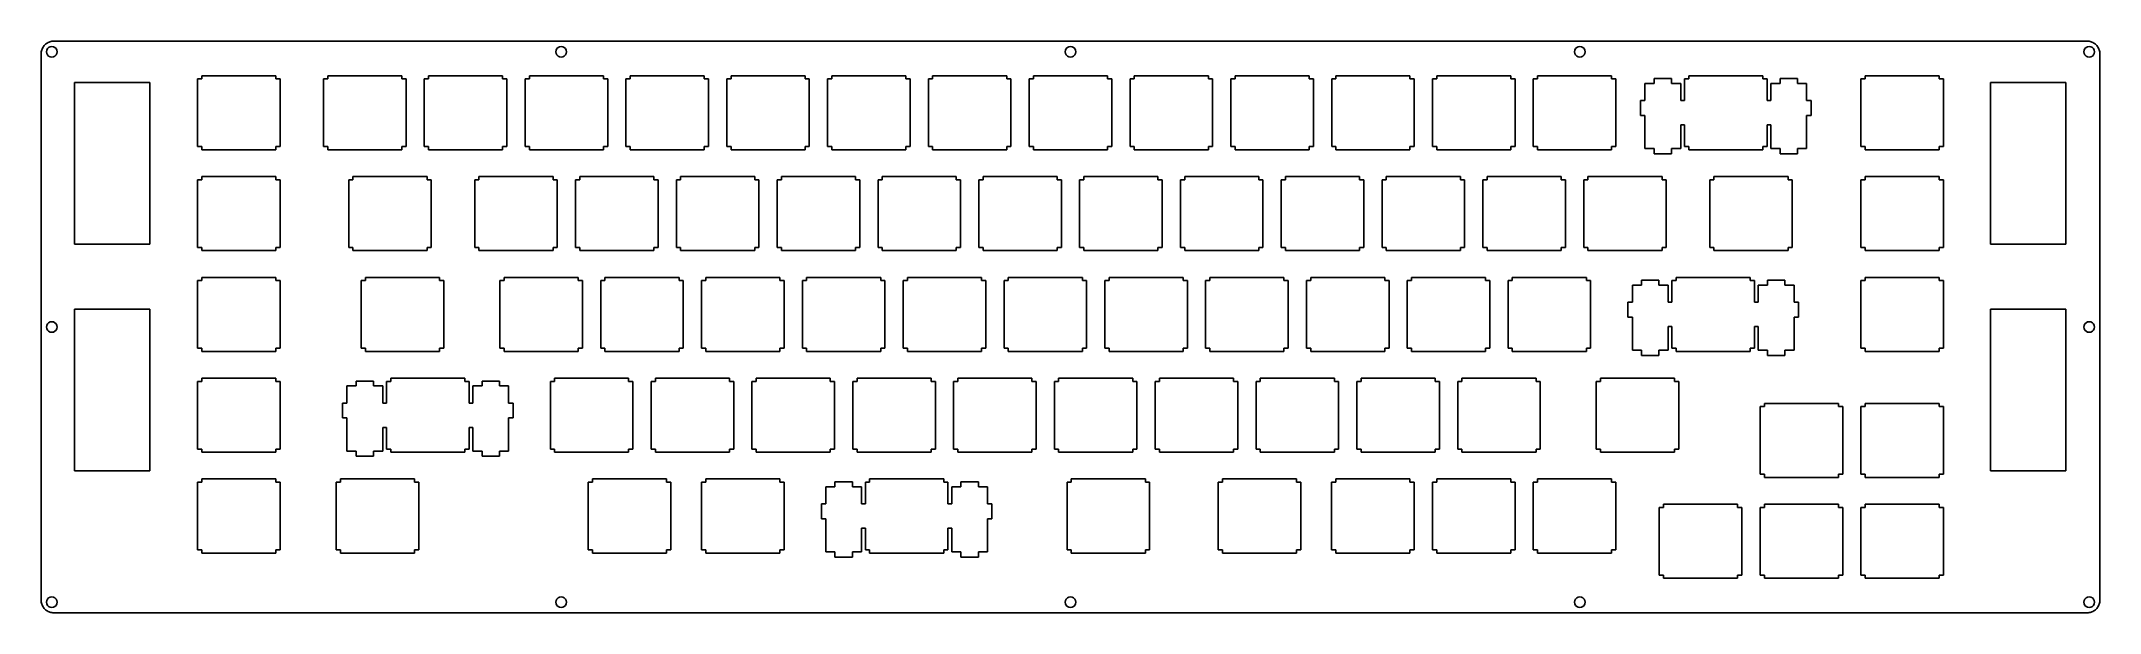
# Model space of a CAD drawing. Extents: x 0 to 389, y 0 to 108.
import ezdxf

# ---------------------------------------------------------------- set-up
doc = ezdxf.new("R2010")
doc.units = 0
doc.header["$MEASUREMENT"] = 0

msp = doc.modelspace()

# ---------------------------------------------------------------- linework, layer by layer
at = {"color": 0}
for p, q in [((0.095085, 105.807), (0.101975, 105.996)), ((0.095085, 2.59485), (0.095085, 105.807)), ((0.101975, 105.996), (0.124024, 106.183)), ((0.124024, 106.183), (0.16123, 106.368)), ((0.16123, 106.368), (0.212218, 106.55)), ((0.212218, 106.55), (0.276986, 106.726)), ((0.276986, 106.726), (0.356912, 106.897)), ((0.356912, 106.897), (0.447862, 107.061)), ((0.447862, 107.061), (0.55397, 107.218)), ((0.55397, 107.218), (0.671103, 107.366)), ((0.671103, 107.366), (0.797885, 107.505)), ((0.797885, 107.505), (0.937066, 107.632)), ((0.937066, 107.632), (1.08452, 107.749)), ((1.08452, 107.749), (1.24161, 107.855)), ((1.14377, 106.517), (1.09554, 106.207)), ((1.09554, 106.207), (1.14377, 105.898)), ((1.28571, 106.795), (1.14377, 106.517)), ((1.14377, 105.898), (1.28571, 105.62)), ((1.24161, 107.855), (1.4056, 107.946)), ((1.50757, 107.017), (1.28571, 106.795)), ((1.28571, 105.62), (1.50757, 105.398)), ((1.4056, 107.946), (1.57648, 108.026)), ((1.78594, 107.159), (1.50757, 107.017)), ((1.50757, 105.398), (1.78594, 105.256)), ((1.57648, 108.026), (1.75286, 108.09)), ((1.75286, 108.09), (1.93477, 108.142)), ((2.096, 107.207), (1.78594, 107.159)), ((1.78594, 105.256), (2.096, 105.208)), ((1.93477, 108.142), (2.11942, 108.179)), ((2.40468, 107.159), (2.096, 107.207)), ((2.096, 105.208), (2.40468, 105.256)), ((2.11942, 108.179), (2.30684, 108.201)), ((2.30684, 108.201), (2.49563, 108.208)), ((2.68304, 107.017), (2.40468, 107.159)), ((2.40468, 105.256), (2.68304, 105.398)), ((2.49563, 108.208), (386.697, 108.208)), ((2.90491, 106.795), (2.68304, 107.017)), ((2.68304, 105.398), (2.90491, 105.62)), ((3.04684, 106.517), (2.90491, 106.795)), ((2.90491, 105.62), (3.04684, 105.898)), ((3.09507, 106.207), (3.04684, 106.517)), ((3.04684, 105.898), (3.09507, 106.207)), ((97.3942, 106.517), (97.3459, 106.207)), ((97.3459, 106.207), (97.3942, 105.898)), ((97.536, 106.795), (97.3942, 106.517)), ((97.3942, 105.898), (97.536, 105.62)), ((97.7579, 107.017), (97.536, 106.795)), ((97.536, 105.62), (97.7579, 105.398)), ((98.0362, 107.159), (97.7579, 107.017)), ((97.7579, 105.398), (98.0362, 105.256)), ((98.3449, 107.207), (98.0362, 107.159)), ((98.0362, 105.256), (98.3449, 105.208)), ((98.655, 107.159), (98.3449, 107.207)), ((98.3449, 105.208), (98.655, 105.256)), ((98.9334, 107.017), (98.655, 107.159)), ((98.655, 105.256), (98.9334, 105.398)), ((99.1538, 106.795), (98.9334, 107.017)), ((98.9334, 105.398), (99.1538, 105.62)), ((99.296, 106.517), (99.1538, 106.795)), ((99.1538, 105.62), (99.296, 105.898)), ((99.3454, 106.207), (99.296, 106.517)), ((99.296, 105.898), (99.3454, 106.207)), ((193.645, 106.517), (193.595, 106.207)), ((193.595, 106.207), (193.645, 105.898)), ((193.786, 106.795), (193.645, 106.517)), ((193.645, 105.898), (193.786, 105.62)), ((194.007, 107.017), (193.786, 106.795)), ((193.786, 105.62), (194.007, 105.398)), ((194.287, 107.159), (194.007, 107.017)), ((194.007, 105.398), (194.287, 105.256)), ((194.595, 107.207), (194.287, 107.159)), ((194.287, 105.256), (194.595, 105.208)), ((194.904, 107.159), (194.595, 107.207)), ((194.595, 105.208), (194.904, 105.256)), ((195.184, 107.017), (194.904, 107.159)), ((194.904, 105.256), (195.184, 105.398)), ((195.404, 106.795), (195.184, 107.017)), ((195.184, 105.398), (195.404, 105.62)), ((195.546, 106.517), (195.404, 106.795)), ((195.404, 105.62), (195.546, 105.898)), ((195.596, 106.207), (195.546, 106.517)), ((195.546, 105.898), (195.596, 106.207)), ((289.895, 106.517), (289.845, 106.207)), ((289.845, 106.207), (289.895, 105.898)), ((290.037, 106.795), (289.895, 106.517)), ((289.895, 105.898), (290.037, 105.62)), ((290.257, 107.017), (290.037, 106.795)), ((290.037, 105.62), (290.257, 105.398)), ((290.536, 107.159), (290.257, 107.017)), ((290.257, 105.398), (290.536, 105.256)), ((290.846, 107.207), (290.536, 107.159)), ((290.536, 105.256), (290.846, 105.208)), ((291.155, 107.159), (290.846, 107.207)), ((290.846, 105.208), (291.155, 105.256)), ((291.433, 107.017), (291.155, 107.159)), ((291.155, 105.256), (291.433, 105.398)), ((291.655, 106.795), (291.433, 107.017)), ((291.433, 105.398), (291.655, 105.62)), ((291.797, 106.517), (291.655, 106.795)), ((291.655, 105.62), (291.797, 105.898)), ((291.845, 106.207), (291.797, 106.517)), ((291.797, 105.898), (291.845, 106.207)), ((386.143, 106.517), (386.098, 106.207)), ((386.098, 106.207), (386.143, 105.898)), ((386.285, 106.795), (386.143, 106.517)), ((386.143, 105.898), (386.285, 105.62)), ((386.507, 107.017), (386.285, 106.795)), ((386.285, 105.62), (386.507, 105.398)), ((386.786, 107.159), (386.507, 107.017)), ((386.507, 105.398), (386.786, 105.256)), ((386.697, 108.208), (386.884, 108.201)), ((387.096, 107.207), (386.786, 107.159)), ((386.786, 105.256), (387.096, 105.208)), ((386.884, 108.201), (387.071, 108.179)), ((387.071, 108.179), (387.255, 108.142)), ((387.406, 107.159), (387.096, 107.207)), ((387.096, 105.208), (387.406, 105.256)), ((387.255, 108.142), (387.438, 108.09)), ((387.685, 107.017), (387.406, 107.159)), ((387.406, 105.256), (387.685, 105.398)), ((387.438, 108.09), (387.615, 108.026)), ((387.615, 108.026), (387.784, 107.946)), ((387.904, 106.795), (387.685, 107.017)), ((387.685, 105.398), (387.904, 105.62)), ((387.784, 107.946), (387.95, 107.855)), ((388.048, 106.517), (387.904, 106.795)), ((387.904, 105.62), (388.048, 105.898)), ((387.95, 107.855), (388.105, 107.749)), ((388.098, 106.207), (388.048, 106.517)), ((388.048, 105.898), (388.098, 106.207)), ((388.105, 107.749), (388.253, 107.632)), ((388.253, 107.632), (388.394, 107.505)), ((388.394, 107.505), (388.521, 107.366)), ((388.521, 107.366), (388.638, 107.218)), ((388.638, 107.218), (388.743, 107.061)), ((388.743, 107.061), (388.835, 106.897)), ((388.835, 106.897), (388.913, 106.726)), ((388.913, 106.726), (388.98, 106.55)), ((388.98, 106.55), (389.029, 106.368)), ((389.029, 106.368), (389.068, 106.183)), ((389.068, 106.183), (389.089, 105.996)), ((389.089, 105.996), (389.096, 105.807)), ((389.096, 105.807), (389.096, 2.59485)), ((30.4326, 101.683), (30.4326, 101.083)), ((44.432, 101.683), (30.4326, 101.683)), ((44.432, 101.083), (44.432, 101.683)), ((54.2452, 101.683), (54.2452, 101.083)), ((68.2459, 101.683), (54.2452, 101.683)), ((68.2459, 101.083), (68.2459, 101.683)), ((73.2952, 101.683), (73.2952, 101.083)), ((87.2959, 101.683), (73.2952, 101.683)), ((87.2959, 101.083), (87.2959, 101.683)), ((92.3452, 101.683), (92.3452, 101.083)), ((106.346, 101.683), (92.3452, 101.683)), ((106.346, 101.083), (106.346, 101.683)), ((111.395, 101.683), (111.395, 101.083)), ((125.396, 101.683), (111.395, 101.683)), ((125.396, 101.083), (125.396, 101.683)), ((130.445, 101.683), (130.445, 101.083)), ((144.446, 101.683), (130.445, 101.683)), ((144.446, 101.083), (144.446, 101.683)), ((149.495, 101.683), (149.495, 101.083)), ((163.496, 101.683), (149.495, 101.683)), ((163.496, 101.083), (163.496, 101.683)), ((168.545, 101.683), (168.545, 101.083)), ((182.546, 101.683), (168.545, 101.683)), ((182.546, 101.083), (182.546, 101.683)), ((187.595, 101.683), (187.595, 101.083)), ((201.596, 101.683), (187.595, 101.683)), ((201.596, 101.083), (201.596, 101.683)), ((206.645, 101.683), (206.645, 101.083)), ((220.646, 101.683), (206.645, 101.683)), ((220.646, 101.083), (220.646, 101.683)), ((225.695, 101.683), (225.695, 101.083)), ((239.696, 101.683), (225.695, 101.683)), ((239.696, 101.083), (239.696, 101.683)), ((244.745, 101.683), (244.745, 101.083)), ((258.746, 101.683), (244.745, 101.683)), ((258.746, 101.083), (258.746, 101.683)), ((263.795, 101.683), (263.795, 101.083)), ((277.796, 101.683), (263.795, 101.683)), ((277.796, 101.083), (277.796, 101.683)), ((282.845, 101.683), (282.845, 101.083)), ((296.846, 101.683), (282.845, 101.683)), ((296.846, 101.083), (296.846, 101.683)), ((311.42, 101.683), (311.42, 101.083)), ((325.421, 101.683), (311.42, 101.683)), ((325.421, 101.083), (325.421, 101.683)), ((344.758, 101.683), (344.758, 101.083)), ((358.757, 101.683), (344.758, 101.683)), ((358.757, 101.083), (358.757, 101.683)), ((20.62012, 100.418967), (6.41942, 100.418967)), ((6.41942, 100.418967), (6.41942, 69.869567)), ((20.62012, 69.869567), (20.62012, 100.418967)), ((30.4326, 101.083), (29.632, 101.083)), ((29.632, 101.083), (29.632, 88.2826)), ((45.2328, 101.083), (44.432, 101.083)), ((45.2328, 88.2826), (45.2328, 101.083)), ((54.2452, 101.083), (53.4458, 101.083)), ((53.4458, 101.083), (53.4458, 88.2826)), ((69.0453, 101.083), (68.2459, 101.083)), ((69.0453, 88.2826), (69.0453, 101.083)), ((73.2952, 101.083), (72.4958, 101.083)), ((72.4958, 101.083), (72.4958, 88.2826)), ((88.0953, 101.083), (87.2959, 101.083)), ((88.0953, 88.2826), (88.0953, 101.083)), ((92.3452, 101.083), (91.5458, 101.083)), ((91.5458, 101.083), (91.5458, 88.2826)), ((107.145, 101.083), (106.346, 101.083)), ((107.145, 88.2826), (107.145, 101.083)), ((111.395, 101.083), (110.596, 101.083)), ((110.596, 101.083), (110.596, 88.2826)), ((126.195, 101.083), (125.396, 101.083)), ((126.195, 88.2826), (126.195, 101.083)), ((130.445, 101.083), (129.644, 101.083)), ((129.644, 101.083), (129.644, 88.2826)), ((145.245, 101.083), (144.446, 101.083)), ((145.245, 88.2826), (145.245, 101.083)), ((149.495, 101.083), (148.696, 101.083)), ((148.696, 101.083), (148.696, 88.2826)), ((164.295, 101.083), (163.496, 101.083)), ((164.295, 88.2826), (164.295, 101.083)), ((168.545, 101.083), (167.746, 101.083)), ((167.746, 101.083), (167.746, 88.2826)), ((183.345, 101.083), (182.546, 101.083)), ((183.345, 88.2826), (183.345, 101.083)), ((187.595, 101.083), (186.796, 101.083)), ((186.796, 101.083), (186.796, 88.2826)), ((202.395, 101.083), (201.596, 101.083)), ((202.395, 88.2826), (202.395, 101.083)), ((206.645, 101.083), (205.846, 101.083)), ((205.846, 101.083), (205.846, 88.2826)), ((221.445, 101.083), (220.646, 101.083)), ((221.445, 88.2826), (221.445, 101.083)), ((225.695, 101.083), (224.896, 101.083)), ((224.896, 101.083), (224.896, 88.2826)), ((240.495, 101.083), (239.696, 101.083)), ((240.495, 88.2826), (240.495, 101.083)), ((244.745, 101.083), (243.946, 101.083)), ((243.946, 101.083), (243.946, 88.2826)), ((259.545, 101.083), (258.746, 101.083)), ((259.545, 88.2826), (259.545, 101.083)), ((263.795, 101.083), (262.996, 101.083)), ((262.996, 101.083), (262.996, 88.2826)), ((278.595, 101.083), (277.796, 101.083)), ((278.595, 88.2826), (278.595, 101.083)), ((282.845, 101.083), (282.046, 101.083)), ((282.046, 101.083), (282.046, 88.2826)), ((297.645, 101.083), (296.846, 101.083)), ((297.645, 88.2826), (297.645, 101.083)), ((304.87, 100.214), (303.145, 100.214)), ((303.145, 100.214), (303.145, 96.9836)), ((308.171, 101.133), (304.87, 101.133)), ((304.87, 101.133), (304.87, 100.214)), ((308.171, 100.214), (308.171, 101.133)), ((309.896, 100.214), (308.171, 100.214)), ((309.896, 96.9836), (309.896, 100.214)), ((311.42, 101.083), (310.621, 101.083)), ((310.621, 101.083), (310.621, 96.9836)), ((326.22, 101.083), (325.421, 101.083)), ((326.22, 96.9836), (326.22, 101.083)), ((328.67, 100.214), (326.945, 100.214)), ((326.945, 100.214), (326.945, 96.9836)), ((331.971, 101.133), (328.67, 101.133)), ((328.67, 101.133), (328.67, 100.214)), ((331.971, 100.214), (331.971, 101.133)), ((333.696, 100.214), (331.971, 100.214)), ((333.696, 96.9836), (333.696, 100.214)), ((344.758, 101.083), (343.957, 101.083)), ((343.957, 101.083), (343.957, 88.2826)), ((359.558, 101.083), (358.757, 101.083)), ((359.558, 88.2826), (359.558, 101.083)), ((382.650977, 100.417021), (368.450277, 100.417021)), ((368.450277, 100.417021), (368.450277, 69.867621)), ((382.650977, 69.867621), (382.650977, 100.417021)), ((303.145, 96.9836), (302.321, 96.9836)), ((302.321, 96.9836), (302.321, 94.1821)), ((302.321, 94.1821), (303.145, 94.1821)), ((303.145, 94.1821), (303.145, 87.9133)), ((310.621, 96.9836), (309.896, 96.9836)), ((326.945, 96.9836), (326.22, 96.9836)), ((334.52, 96.9836), (333.696, 96.9836)), ((333.696, 87.9133), (333.696, 94.1821)), ((333.696, 94.1821), (334.52, 94.1821)), ((334.52, 94.1821), (334.52, 96.9836)), ((309.896, 87.9133), (309.896, 92.3823)), ((309.896, 92.3823), (310.621, 92.3823)), ((310.621, 92.3823), (310.621, 88.2826)), ((326.22, 88.2826), (326.22, 92.3823)), ((326.22, 92.3823), (326.945, 92.3823)), ((326.945, 92.3823), (326.945, 87.9133)), ((29.632, 88.2826), (30.4326, 88.2826)), ((30.4326, 88.2826), (30.4326, 87.6819)), ((30.4326, 87.6819), (44.432, 87.6819)), ((44.432, 87.6819), (44.432, 88.2826)), ((44.432, 88.2826), (45.2328, 88.2826)), ((53.4458, 88.2826), (54.2452, 88.2826)), ((54.2452, 88.2826), (54.2452, 87.6819)), ((54.2452, 87.6819), (68.2459, 87.6819)), ((68.2459, 87.6819), (68.2459, 88.2826)), ((68.2459, 88.2826), (69.0453, 88.2826)), ((72.4958, 88.2826), (73.2952, 88.2826)), ((73.2952, 88.2826), (73.2952, 87.6819)), ((73.2952, 87.6819), (87.2959, 87.6819)), ((87.2959, 87.6819), (87.2959, 88.2826)), ((87.2959, 88.2826), (88.0953, 88.2826)), ((91.5458, 88.2826), (92.3452, 88.2826)), ((92.3452, 88.2826), (92.3452, 87.6819)), ((92.3452, 87.6819), (106.346, 87.6819)), ((106.346, 87.6819), (106.346, 88.2826)), ((106.346, 88.2826), (107.145, 88.2826)), ((110.596, 88.2826), (111.395, 88.2826)), ((111.395, 88.2826), (111.395, 87.6819)), ((111.395, 87.6819), (125.396, 87.6819)), ((125.396, 87.6819), (125.396, 88.2826)), ((125.396, 88.2826), (126.195, 88.2826)), ((129.644, 88.2826), (130.445, 88.2826)), ((130.445, 88.2826), (130.445, 87.6819)), ((130.445, 87.6819), (144.446, 87.6819)), ((144.446, 87.6819), (144.446, 88.2826)), ((144.446, 88.2826), (145.245, 88.2826)), ((148.696, 88.2826), (149.495, 88.2826)), ((149.495, 88.2826), (149.495, 87.6819)), ((149.495, 87.6819), (163.496, 87.6819)), ((163.496, 87.6819), (163.496, 88.2826)), ((163.496, 88.2826), (164.295, 88.2826)), ((167.746, 88.2826), (168.545, 88.2826)), ((168.545, 88.2826), (168.545, 87.6819)), ((168.545, 87.6819), (182.546, 87.6819)), ((182.546, 87.6819), (182.546, 88.2826)), ((182.546, 88.2826), (183.345, 88.2826)), ((186.796, 88.2826), (187.595, 88.2826)), ((187.595, 88.2826), (187.595, 87.6819)), ((187.595, 87.6819), (201.596, 87.6819)), ((201.596, 87.6819), (201.596, 88.2826)), ((201.596, 88.2826), (202.395, 88.2826)), ((205.846, 88.2826), (206.645, 88.2826)), ((206.645, 88.2826), (206.645, 87.6819)), ((206.645, 87.6819), (220.646, 87.6819)), ((220.646, 87.6819), (220.646, 88.2826)), ((220.646, 88.2826), (221.445, 88.2826)), ((224.896, 88.2826), (225.695, 88.2826)), ((225.695, 88.2826), (225.695, 87.6819)), ((225.695, 87.6819), (239.696, 87.6819)), ((239.696, 87.6819), (239.696, 88.2826)), ((239.696, 88.2826), (240.495, 88.2826)), ((243.946, 88.2826), (244.745, 88.2826)), ((244.745, 88.2826), (244.745, 87.6819)), ((244.745, 87.6819), (258.746, 87.6819)), ((258.746, 87.6819), (258.746, 88.2826)), ((258.746, 88.2826), (259.545, 88.2826)), ((262.996, 88.2826), (263.795, 88.2826)), ((263.795, 88.2826), (263.795, 87.6819)), ((263.795, 87.6819), (277.796, 87.6819)), ((277.796, 87.6819), (277.796, 88.2826)), ((277.796, 88.2826), (278.595, 88.2826)), ((282.046, 88.2826), (282.845, 88.2826)), ((282.845, 88.2826), (282.845, 87.6819)), ((282.845, 87.6819), (296.846, 87.6819)), ((296.846, 87.6819), (296.846, 88.2826)), ((296.846, 88.2826), (297.645, 88.2826)), ((303.145, 87.9133), (304.87, 87.9133)), ((304.87, 87.9133), (304.87, 86.9322)), ((304.87, 86.9322), (308.171, 86.9322)), ((308.171, 86.9322), (308.171, 87.9133)), ((308.171, 87.9133), (309.896, 87.9133)), ((310.621, 88.2826), (311.42, 88.2826)), ((311.42, 88.2826), (311.42, 87.6819)), ((311.42, 87.6819), (325.421, 87.6819)), ((325.421, 87.6819), (325.421, 88.2826)), ((325.421, 88.2826), (326.22, 88.2826)), ((326.945, 87.9133), (328.67, 87.9133)), ((328.67, 87.9133), (328.67, 86.9322)), ((328.67, 86.9322), (331.971, 86.9322)), ((331.971, 86.9322), (331.971, 87.9133)), ((331.971, 87.9133), (333.696, 87.9133)), ((343.957, 88.2826), (344.758, 88.2826)), ((344.758, 88.2826), (344.758, 87.6819)), ((344.758, 87.6819), (358.757, 87.6819)), ((358.757, 87.6819), (358.757, 88.2826)), ((358.757, 88.2826), (359.558, 88.2826)), ((30.4326, 82.0332), (29.632, 82.0332)), ((29.632, 82.0332), (29.632, 69.2326)), ((30.4326, 82.6325), (30.4326, 82.0332)), ((44.432, 82.6325), (30.4326, 82.6325)), ((44.432, 82.0332), (44.432, 82.6325)), ((45.2328, 82.0332), (44.432, 82.0332)), ((45.2328, 69.2326), (45.2328, 82.0332)), ((59.0077, 82.0332), (58.2069, 82.0332)), ((58.2069, 82.0332), (58.2069, 69.2326)), ((59.0077, 82.6325), (59.0077, 82.0332)), ((73.007, 82.6325), (59.0077, 82.6325)), ((73.007, 82.0332), (73.007, 82.6325)), ((73.8078, 82.0332), (73.007, 82.0332)), ((73.8078, 69.2326), (73.8078, 82.0332)), ((82.8202, 82.0332), (82.0208, 82.0332)), ((82.0208, 82.0332), (82.0208, 69.2326)), ((82.8202, 82.6325), (82.8202, 82.0332)), ((96.8209, 82.6325), (82.8202, 82.6325)), ((96.8209, 82.0332), (96.8209, 82.6325)), ((97.6189, 82.0332), (96.8209, 82.0332)), ((97.6189, 69.2326), (97.6189, 82.0332)), ((101.87, 82.0332), (101.071, 82.0332)), ((101.071, 82.0332), (101.071, 69.2326)), ((101.87, 82.6325), (101.87, 82.0332)), ((115.87, 82.6325), (101.87, 82.6325)), ((115.87, 82.0332), (115.87, 82.6325)), ((116.669, 82.0332), (115.87, 82.0332)), ((116.669, 69.2326), (116.669, 82.0332)), ((120.92, 82.0332), (120.119, 82.0332)), ((120.119, 82.0332), (120.119, 69.2326)), ((120.92, 82.6325), (120.92, 82.0332)), ((134.921, 82.6325), (120.92, 82.6325)), ((134.921, 82.0332), (134.921, 82.6325)), ((135.72, 82.0332), (134.921, 82.0332)), ((135.72, 69.2326), (135.72, 82.0332)), ((139.97, 82.0332), (139.171, 82.0332)), ((139.171, 82.0332), (139.171, 69.2326)), ((139.97, 82.6325), (139.97, 82.0332)), ((153.971, 82.6325), (139.97, 82.6325)), ((153.971, 82.0332), (153.971, 82.6325)), ((154.77, 82.0332), (153.971, 82.0332)), ((154.77, 69.2326), (154.77, 82.0332)), ((159.02, 82.0332), (158.221, 82.0332)), ((158.221, 82.0332), (158.221, 69.2326)), ((159.02, 82.6325), (159.02, 82.0332)), ((173.021, 82.6325), (159.02, 82.6325)), ((173.021, 82.0332), (173.021, 82.6325)), ((173.82, 82.0332), (173.021, 82.0332)), ((173.82, 69.2326), (173.82, 82.0332)), ((178.07, 82.0332), (177.271, 82.0332)), ((177.271, 82.0332), (177.271, 69.2326)), ((178.07, 82.6325), (178.07, 82.0332)), ((192.071, 82.6325), (178.07, 82.6325)), ((192.071, 82.0332), (192.071, 82.6325)), ((192.87, 82.0332), (192.071, 82.0332)), ((192.87, 69.2326), (192.87, 82.0332)), ((197.12, 82.0332), (196.321, 82.0332)), ((196.321, 82.0332), (196.321, 69.2326)), ((197.12, 82.6325), (197.12, 82.0332)), ((211.121, 82.6325), (197.12, 82.6325)), ((211.121, 82.0332), (211.121, 82.6325)), ((211.92, 82.0332), (211.121, 82.0332)), ((211.92, 69.2326), (211.92, 82.0332)), ((216.17, 82.0332), (215.371, 82.0332)), ((215.371, 82.0332), (215.371, 69.2326)), ((216.17, 82.6325), (216.17, 82.0332)), ((230.171, 82.6325), (216.17, 82.6325)), ((230.171, 82.0332), (230.171, 82.6325)), ((230.97, 82.0332), (230.171, 82.0332)), ((230.97, 69.2326), (230.97, 82.0332)), ((235.22, 82.0332), (234.421, 82.0332)), ((234.421, 82.0332), (234.421, 69.2326)), ((235.22, 82.6325), (235.22, 82.0332)), ((249.221, 82.6325), (235.22, 82.6325)), ((249.221, 82.0332), (249.221, 82.6325)), ((250.02, 82.0332), (249.221, 82.0332)), ((250.02, 69.2326), (250.02, 82.0332)), ((254.27, 82.0332), (253.471, 82.0332)), ((253.471, 82.0332), (253.471, 69.2326)), ((254.27, 82.6325), (254.27, 82.0332)), ((268.271, 82.6325), (254.27, 82.6325)), ((268.271, 82.0332), (268.271, 82.6325)), ((269.07, 82.0332), (268.271, 82.0332)), ((269.07, 69.2326), (269.07, 82.0332)), ((273.32, 82.0332), (272.521, 82.0332)), ((272.521, 82.0332), (272.521, 69.2326)), ((273.32, 82.6325), (273.32, 82.0332)), ((287.321, 82.6325), (273.32, 82.6325)), ((287.321, 82.0332), (287.321, 82.6325)), ((288.12, 82.0332), (287.321, 82.0332)), ((288.12, 69.2326), (288.12, 82.0332)), ((292.37, 82.0332), (291.571, 82.0332)), ((291.571, 82.0332), (291.571, 69.2326)), ((292.37, 82.6325), (292.37, 82.0332)), ((306.371, 82.6325), (292.37, 82.6325)), ((306.371, 82.0332), (306.371, 82.6325)), ((307.17, 82.0332), (306.371, 82.0332)), ((307.17, 69.2326), (307.17, 82.0332)), ((316.183, 82.0332), (315.382, 82.0332)), ((315.382, 82.0332), (315.382, 69.2326)), ((316.183, 82.6325), (316.183, 82.0332)), ((330.182, 82.6325), (316.183, 82.6325)), ((330.182, 82.0332), (330.182, 82.6325)), ((330.983, 82.0332), (330.182, 82.0332)), ((330.983, 69.2326), (330.983, 82.0332)), ((344.758, 82.0332), (343.957, 82.0332)), ((343.957, 82.0332), (343.957, 69.2326)), ((344.758, 82.6325), (344.758, 82.0332)), ((358.757, 82.6325), (344.758, 82.6325)), ((358.757, 82.0332), (358.757, 82.6325)), ((359.558, 82.0332), (358.757, 82.0332)), ((359.558, 69.2326), (359.558, 82.0332)), ((6.41942, 69.869567), (20.62012, 69.869567)), ((29.632, 69.2326), (30.4326, 69.2326)), ((30.4326, 69.2326), (30.4326, 68.6333)), ((30.4326, 68.6333), (44.432, 68.6333)), ((44.432, 68.6333), (44.432, 69.2326)), ((44.432, 69.2326), (45.2328, 69.2326)), ((58.2069, 69.2326), (59.0077, 69.2326)), ((59.0077, 69.2326), (59.0077, 68.6333)), ((59.0077, 68.6333), (73.007, 68.6333)), ((73.007, 68.6333), (73.007, 69.2326)), ((73.007, 69.2326), (73.8078, 69.2326)), ((82.0208, 69.2326), (82.8202, 69.2326)), ((82.8202, 69.2326), (82.8202, 68.6333)), ((82.8202, 68.6333), (96.8209, 68.6333)), ((96.8209, 68.6333), (96.8209, 69.2326)), ((96.8209, 69.2326), (97.6189, 69.2326)), ((101.071, 69.2326), (101.87, 69.2326)), ((101.87, 69.2326), (101.87, 68.6333)), ((101.87, 68.6333), (115.87, 68.6333)), ((115.87, 68.6333), (115.87, 69.2326)), ((115.87, 69.2326), (116.669, 69.2326)), ((120.119, 69.2326), (120.92, 69.2326)), ((120.92, 69.2326), (120.92, 68.6333)), ((120.92, 68.6333), (134.921, 68.6333)), ((134.921, 68.6333), (134.921, 69.2326)), ((134.921, 69.2326), (135.72, 69.2326)), ((139.171, 69.2326), (139.97, 69.2326)), ((139.97, 69.2326), (139.97, 68.6333)), ((139.97, 68.6333), (153.971, 68.6333)), ((153.971, 68.6333), (153.971, 69.2326)), ((153.971, 69.2326), (154.77, 69.2326)), ((158.221, 69.2326), (159.02, 69.2326)), ((159.02, 69.2326), (159.02, 68.6333)), ((159.02, 68.6333), (173.021, 68.6333)), ((173.021, 68.6333), (173.021, 69.2326)), ((173.021, 69.2326), (173.82, 69.2326)), ((177.271, 69.2326), (178.07, 69.2326)), ((178.07, 69.2326), (178.07, 68.6333)), ((178.07, 68.6333), (192.071, 68.6333)), ((192.071, 68.6333), (192.071, 69.2326)), ((192.071, 69.2326), (192.87, 69.2326)), ((196.321, 69.2326), (197.12, 69.2326)), ((197.12, 69.2326), (197.12, 68.6333)), ((197.12, 68.6333), (211.121, 68.6333)), ((211.121, 68.6333), (211.121, 69.2326)), ((211.121, 69.2326), (211.92, 69.2326)), ((215.371, 69.2326), (216.17, 69.2326)), ((216.17, 69.2326), (216.17, 68.6333)), ((216.17, 68.6333), (230.171, 68.6333)), ((230.171, 68.6333), (230.171, 69.2326)), ((230.171, 69.2326), (230.97, 69.2326)), ((234.421, 69.2326), (235.22, 69.2326)), ((235.22, 69.2326), (235.22, 68.6333)), ((235.22, 68.6333), (249.221, 68.6333)), ((249.221, 68.6333), (249.221, 69.2326)), ((249.221, 69.2326), (250.02, 69.2326)), ((253.471, 69.2326), (254.27, 69.2326)), ((254.27, 69.2326), (254.27, 68.6333)), ((254.27, 68.6333), (268.271, 68.6333)), ((268.271, 68.6333), (268.271, 69.2326)), ((268.271, 69.2326), (269.07, 69.2326)), ((272.521, 69.2326), (273.32, 69.2326)), ((273.32, 69.2326), (273.32, 68.6333)), ((273.32, 68.6333), (287.321, 68.6333)), ((287.321, 68.6333), (287.321, 69.2326)), ((287.321, 69.2326), (288.12, 69.2326)), ((291.571, 69.2326), (292.37, 69.2326)), ((292.37, 69.2326), (292.37, 68.6333)), ((292.37, 68.6333), (306.371, 68.6333)), ((306.371, 68.6333), (306.371, 69.2326)), ((306.371, 69.2326), (307.17, 69.2326)), ((315.382, 69.2326), (316.183, 69.2326)), ((316.183, 69.2326), (316.183, 68.6333)), ((316.183, 68.6333), (330.182, 68.6333)), ((330.182, 68.6333), (330.182, 69.2326)), ((330.182, 69.2326), (330.983, 69.2326)), ((343.957, 69.2326), (344.758, 69.2326)), ((344.758, 69.2326), (344.758, 68.6333)), ((344.758, 68.6333), (358.757, 68.6333)), ((358.757, 68.6333), (358.757, 69.2326)), ((358.757, 69.2326), (359.558, 69.2326)), ((368.450277, 69.867621), (382.650977, 69.867621)), ((30.4326, 62.9818), (29.632, 62.9818)), ((29.632, 62.9818), (29.632, 50.1826)), ((30.4326, 63.5825), (30.4326, 62.9818)), ((44.432, 63.5825), (30.4326, 63.5825)), ((44.432, 62.9818), (44.432, 63.5825)), ((45.2328, 62.9818), (44.432, 62.9818)), ((45.2328, 50.1826), (45.2328, 62.9818)), ((61.389, 62.9818), (60.5868, 62.9818)), ((60.5868, 62.9818), (60.5868, 50.1826)), ((61.389, 63.5825), (61.389, 62.9818)), ((75.3883, 63.5825), (61.389, 63.5825)), ((75.3883, 62.9818), (75.3883, 63.5825)), ((76.1891, 62.9818), (75.3883, 62.9818)), ((76.1891, 50.1826), (76.1891, 62.9818)), ((87.5827, 62.9818), (86.7819, 62.9818)), ((86.7819, 62.9818), (86.7819, 50.1826)), ((87.5827, 63.5825), (87.5827, 62.9818)), ((101.582, 63.5825), (87.5827, 63.5825)), ((101.582, 62.9818), (101.582, 63.5825)), ((102.383, 62.9818), (101.582, 62.9818)), ((102.383, 50.1826), (102.383, 62.9818)), ((106.633, 62.9818), (105.832, 62.9818)), ((105.832, 62.9818), (105.832, 50.1826)), ((106.633, 63.5825), (106.633, 62.9818)), ((120.632, 63.5825), (106.633, 63.5825)), ((120.632, 62.9818), (120.632, 63.5825)), ((121.433, 62.9818), (120.632, 62.9818)), ((121.433, 50.1826), (121.433, 62.9818)), ((125.681, 62.9818), (124.882, 62.9818)), ((124.882, 62.9818), (124.882, 50.1826)), ((125.681, 63.5825), (125.681, 62.9818)), ((139.682, 63.5825), (125.681, 63.5825)), ((139.682, 62.9818), (139.682, 63.5825)), ((140.483, 62.9818), (139.682, 62.9818)), ((140.483, 50.1826), (140.483, 62.9818)), ((144.733, 62.9818), (143.932, 62.9818)), ((143.932, 62.9818), (143.932, 50.1826)), ((144.733, 63.5825), (144.733, 62.9818)), ((158.732, 63.5825), (144.733, 63.5825)), ((158.732, 62.9818), (158.732, 63.5825)), ((159.533, 62.9818), (158.732, 62.9818)), ((159.533, 50.1826), (159.533, 62.9818)), ((163.783, 62.9818), (162.982, 62.9818)), ((162.982, 62.9818), (162.982, 50.1826)), ((163.783, 63.5825), (163.783, 62.9818)), ((177.782, 63.5825), (163.783, 63.5825)), ((177.782, 62.9818), (177.782, 63.5825)), ((178.583, 62.9818), (177.782, 62.9818)), ((178.583, 50.1826), (178.583, 62.9818)), ((182.833, 62.9818), (182.032, 62.9818)), ((182.032, 62.9818), (182.032, 50.1826)), ((182.833, 63.5825), (182.833, 62.9818)), ((196.832, 63.5825), (182.833, 63.5825)), ((196.832, 62.9818), (196.832, 63.5825)), ((197.633, 62.9818), (196.832, 62.9818)), ((197.633, 50.1826), (197.633, 62.9818)), ((201.883, 62.9818), (201.082, 62.9818)), ((201.082, 62.9818), (201.082, 50.1826)), ((201.883, 63.5825), (201.883, 62.9818)), ((215.882, 63.5825), (201.883, 63.5825)), ((215.882, 62.9818), (215.882, 63.5825)), ((216.683, 62.9818), (215.882, 62.9818)), ((216.683, 50.1826), (216.683, 62.9818)), ((220.933, 62.9818), (220.132, 62.9818)), ((220.132, 62.9818), (220.132, 50.1826)), ((220.933, 63.5825), (220.933, 62.9818)), ((234.932, 63.5825), (220.933, 63.5825)), ((234.932, 62.9818), (234.932, 63.5825)), ((235.733, 62.9818), (234.932, 62.9818)), ((235.733, 50.1826), (235.733, 62.9818)), ((239.983, 62.9818), (239.182, 62.9818)), ((239.182, 62.9818), (239.182, 50.1826)), ((239.983, 63.5825), (239.983, 62.9818)), ((253.982, 63.5825), (239.983, 63.5825)), ((253.982, 62.9818), (253.982, 63.5825)), ((254.783, 62.9818), (253.982, 62.9818)), ((254.783, 50.1826), (254.783, 62.9818)), ((259.033, 62.9818), (258.232, 62.9818)), ((258.232, 62.9818), (258.232, 50.1826)), ((259.033, 63.5825), (259.033, 62.9818)), ((273.032, 63.5825), (259.033, 63.5825)), ((273.032, 62.9818), (273.032, 63.5825)), ((273.833, 62.9818), (273.032, 62.9818)), ((273.833, 50.1826), (273.833, 62.9818)), ((278.083, 62.9818), (277.282, 62.9818)), ((277.282, 62.9818), (277.282, 50.1826)), ((278.083, 63.5825), (278.083, 62.9818)), ((292.082, 63.5825), (278.083, 63.5825)), ((292.082, 62.9818), (292.082, 63.5825)), ((292.883, 62.9818), (292.082, 62.9818)), ((292.883, 50.1826), (292.883, 62.9818)), ((305.788, 63.0329), (302.489, 63.0329)), ((302.489, 63.0329), (302.489, 62.1122)), ((305.788, 62.1122), (305.788, 63.0329)), ((309.039, 62.9818), (308.238, 62.9818)), ((308.238, 62.9818), (308.238, 58.8821)), ((309.039, 63.5825), (309.039, 62.9818)), ((323.038, 63.5825), (309.039, 63.5825)), ((323.038, 62.9818), (323.038, 63.5825)), ((323.839, 62.9818), (323.038, 62.9818)), ((323.839, 58.8821), (323.839, 62.9818)), ((329.588, 63.0329), (326.289, 63.0329)), ((326.289, 63.0329), (326.289, 62.1122)), ((329.588, 62.1122), (329.588, 63.0329)), ((344.758, 62.9818), (343.957, 62.9818)), ((343.957, 62.9818), (343.957, 50.1826)), ((344.758, 63.5825), (344.758, 62.9818)), ((358.757, 63.5825), (344.758, 63.5825)), ((358.757, 62.9818), (358.757, 63.5825)), ((359.558, 62.9818), (358.757, 62.9818)), ((359.558, 50.1826), (359.558, 62.9818)), ((300.764, 58.8821), (299.938, 58.8821)), ((299.938, 58.8821), (299.938, 56.0821)), ((302.489, 62.1122), (300.764, 62.1122)), ((300.764, 62.1122), (300.764, 58.8821)), ((307.513, 62.1122), (305.788, 62.1122)), ((307.513, 58.8821), (307.513, 62.1122)), ((308.238, 58.8821), (307.513, 58.8821)), ((324.564, 58.8821), (323.839, 58.8821)), ((326.289, 62.1122), (324.564, 62.1122)), ((324.564, 62.1122), (324.564, 58.8821)), ((331.313, 62.1122), (329.588, 62.1122)), ((331.313, 58.8821), (331.313, 62.1122)), ((332.139, 58.8821), (331.313, 58.8821)), ((332.139, 56.0821), (332.139, 58.8821)), ((1.14377, 54.5098), (1.09554, 54.2011)), ((1.28571, 54.7896), (1.14377, 54.5098)), ((1.50757, 55.0101), (1.28571, 54.7896)), ((1.78594, 55.1519), (1.50757, 55.0101)), ((2.096, 55.2016), (1.78594, 55.1519)), ((2.40468, 55.1519), (2.096, 55.2016)), ((2.68304, 55.0101), (2.40468, 55.1519)), ((2.90491, 54.7896), (2.68304, 55.0101)), ((3.04684, 54.5098), (2.90491, 54.7896)), ((3.09507, 54.2011), (3.04684, 54.5098)), ((20.62012, 57.556367), (6.41942, 57.556367)), ((6.41942, 57.556367), (6.41942, 27.006967)), ((20.62012, 27.006967), (20.62012, 57.556367)), ((299.938, 56.0821), (300.764, 56.0821)), ((300.764, 56.0821), (300.764, 49.8133)), ((331.313, 49.8133), (331.313, 56.0821)), ((331.313, 56.0821), (332.139, 56.0821)), ((382.650977, 57.554421), (368.450277, 57.554421)), ((368.450277, 57.554421), (368.450277, 27.005021)), ((382.650977, 27.005021), (382.650977, 57.554421)), ((386.143, 54.5098), (386.098, 54.2011)), ((386.285, 54.7896), (386.143, 54.5098)), ((386.507, 55.0101), (386.285, 54.7896)), ((386.786, 55.1519), (386.507, 55.0101)), ((387.096, 55.2016), (386.786, 55.1519)), ((387.406, 55.1519), (387.096, 55.2016)), ((387.685, 55.0101), (387.406, 55.1519)), ((387.904, 54.7896), (387.685, 55.0101)), ((388.048, 54.5098), (387.904, 54.7896)), ((388.098, 54.2011), (388.048, 54.5098)), ((1.09554, 54.2011), (1.14377, 53.8925)), ((1.14377, 53.8925), (1.28571, 53.6141)), ((1.28571, 53.6141), (1.50757, 53.3922)), ((1.50757, 53.3922), (1.78594, 53.25)), ((1.78594, 53.25), (2.096, 53.2021)), ((2.096, 53.2021), (2.40468, 53.25)), ((2.40468, 53.25), (2.68304, 53.3922)), ((2.68304, 53.3922), (2.90491, 53.6141)), ((2.90491, 53.6141), (3.04684, 53.8925)), ((3.04684, 53.8925), (3.09507, 54.2011)), ((307.513, 49.8133), (307.513, 54.2823)), ((307.513, 54.2823), (308.238, 54.2823)), ((308.238, 54.2823), (308.238, 50.1826)), ((323.839, 50.1826), (323.839, 54.2823)), ((323.839, 54.2823), (324.564, 54.2823)), ((324.564, 54.2823), (324.564, 49.8133)), ((386.098, 54.2011), (386.143, 53.8925)), ((386.143, 53.8925), (386.285, 53.6141)), ((386.285, 53.6141), (386.507, 53.3922)), ((386.507, 53.3922), (386.786, 53.25)), ((386.786, 53.25), (387.096, 53.2021)), ((387.096, 53.2021), (387.406, 53.25)), ((387.406, 53.25), (387.685, 53.3922)), ((387.685, 53.3922), (387.904, 53.6141)), ((387.904, 53.6141), (388.048, 53.8925)), ((388.048, 53.8925), (388.098, 54.2011)), ((29.632, 50.1826), (30.4326, 50.1826)), ((30.4326, 50.1826), (30.4326, 49.5819)), ((30.4326, 49.5819), (44.432, 49.5819)), ((44.432, 49.5819), (44.432, 50.1826)), ((44.432, 50.1826), (45.2328, 50.1826)), ((60.5868, 50.1826), (61.389, 50.1826)), ((61.389, 50.1826), (61.389, 49.5819)), ((61.389, 49.5819), (75.3883, 49.5819)), ((75.3883, 49.5819), (75.3883, 50.1826)), ((75.3883, 50.1826), (76.1891, 50.1826)), ((86.7819, 50.1826), (87.5827, 50.1826)), ((87.5827, 50.1826), (87.5827, 49.5819)), ((87.5827, 49.5819), (101.582, 49.5819)), ((101.582, 49.5819), (101.582, 50.1826)), ((101.582, 50.1826), (102.383, 50.1826)), ((105.832, 50.1826), (106.633, 50.1826)), ((106.633, 50.1826), (106.633, 49.5819)), ((106.633, 49.5819), (120.632, 49.5819)), ((120.632, 49.5819), (120.632, 50.1826)), ((120.632, 50.1826), (121.433, 50.1826)), ((124.882, 50.1826), (125.681, 50.1826)), ((125.681, 50.1826), (125.681, 49.5819)), ((125.681, 49.5819), (139.682, 49.5819)), ((139.682, 49.5819), (139.682, 50.1826)), ((139.682, 50.1826), (140.483, 50.1826)), ((143.932, 50.1826), (144.733, 50.1826)), ((144.733, 50.1826), (144.733, 49.5819)), ((144.733, 49.5819), (158.732, 49.5819)), ((158.732, 49.5819), (158.732, 50.1826)), ((158.732, 50.1826), (159.533, 50.1826)), ((162.982, 50.1826), (163.783, 50.1826)), ((163.783, 50.1826), (163.783, 49.5819)), ((163.783, 49.5819), (177.782, 49.5819)), ((177.782, 49.5819), (177.782, 50.1826)), ((177.782, 50.1826), (178.583, 50.1826)), ((182.032, 50.1826), (182.833, 50.1826)), ((182.833, 50.1826), (182.833, 49.5819)), ((182.833, 49.5819), (196.832, 49.5819)), ((196.832, 49.5819), (196.832, 50.1826)), ((196.832, 50.1826), (197.633, 50.1826)), ((201.082, 50.1826), (201.883, 50.1826)), ((201.883, 50.1826), (201.883, 49.5819)), ((201.883, 49.5819), (215.882, 49.5819)), ((215.882, 49.5819), (215.882, 50.1826)), ((215.882, 50.1826), (216.683, 50.1826)), ((220.132, 50.1826), (220.933, 50.1826)), ((220.933, 50.1826), (220.933, 49.5819)), ((220.933, 49.5819), (234.932, 49.5819)), ((234.932, 49.5819), (234.932, 50.1826)), ((234.932, 50.1826), (235.733, 50.1826)), ((239.182, 50.1826), (239.983, 50.1826)), ((239.983, 50.1826), (239.983, 49.5819)), ((239.983, 49.5819), (253.982, 49.5819)), ((253.982, 49.5819), (253.982, 50.1826)), ((253.982, 50.1826), (254.783, 50.1826)), ((258.232, 50.1826), (259.033, 50.1826)), ((259.033, 50.1826), (259.033, 49.5819)), ((259.033, 49.5819), (273.032, 49.5819)), ((273.032, 49.5819), (273.032, 50.1826)), ((273.032, 50.1826), (273.833, 50.1826)), ((277.282, 50.1826), (278.083, 50.1826)), ((278.083, 50.1826), (278.083, 49.5819)), ((278.083, 49.5819), (292.082, 49.5819)), ((292.082, 49.5819), (292.082, 50.1826)), ((292.082, 50.1826), (292.883, 50.1826)), ((300.764, 49.8133), (302.489, 49.8133)), ((302.489, 49.8133), (302.489, 48.8322)), ((302.489, 48.8322), (305.788, 48.8322)), ((305.788, 48.8322), (305.788, 49.8133)), ((305.788, 49.8133), (307.513, 49.8133)), ((308.238, 50.1826), (309.039, 50.1826)), ((309.039, 50.1826), (309.039, 49.5819)), ((309.039, 49.5819), (323.038, 49.5819)), ((323.038, 49.5819), (323.038, 50.1826)), ((323.038, 50.1826), (323.839, 50.1826)), ((324.564, 49.8133), (326.289, 49.8133)), ((326.289, 49.8133), (326.289, 48.8322)), ((326.289, 48.8322), (329.588, 48.8322)), ((329.588, 48.8322), (329.588, 49.8133)), ((329.588, 49.8133), (331.313, 49.8133)), ((343.957, 50.1826), (344.758, 50.1826)), ((344.758, 50.1826), (344.758, 49.5819)), ((344.758, 49.5819), (358.757, 49.5819)), ((358.757, 49.5819), (358.757, 50.1826)), ((358.757, 50.1826), (359.558, 50.1826)), ((30.4326, 43.9318), (29.632, 43.9318)), ((29.632, 43.9318), (29.632, 31.1326)), ((30.4326, 44.5326), (30.4326, 43.9318)), ((44.432, 44.5326), (30.4326, 44.5326)), ((44.432, 43.9318), (44.432, 44.5326)), ((45.2328, 43.9318), (44.432, 43.9318)), ((45.2328, 31.1326), (45.2328, 43.9318)), ((59.6015, 43.0622), (57.8764, 43.0622)), ((57.8764, 43.0622), (57.8764, 39.8321)), ((62.902, 43.9829), (59.6015, 43.9829)), ((59.6015, 43.9829), (59.6015, 43.0622)), ((62.902, 43.0622), (62.902, 43.9829)), ((64.6257, 43.0622), (62.902, 43.0622)), ((64.6257, 39.8321), (64.6257, 43.0622)), ((66.1515, 43.9318), (65.3521, 43.9318)), ((65.3521, 43.9318), (65.3521, 39.8321)), ((66.1515, 44.5326), (66.1515, 43.9318)), ((80.1508, 44.5326), (66.1515, 44.5326)), ((80.1508, 43.9318), (80.1508, 44.5326)), ((80.9516, 43.9318), (80.1508, 43.9318)), ((80.9516, 39.8321), (80.9516, 43.9318)), ((83.4016, 43.0622), (81.6762, 43.0622)), ((81.6762, 43.0622), (81.6762, 39.8321)), ((86.7022, 43.9829), (83.4016, 43.9829)), ((83.4016, 43.9829), (83.4016, 43.0622)), ((86.7022, 43.0622), (86.7022, 43.9829)), ((88.4259, 43.0622), (86.7022, 43.0622)), ((88.4259, 39.8321), (88.4259, 43.0622)), ((97.1077, 43.9318), (96.3069, 43.9318)), ((96.3069, 43.9318), (96.3069, 31.1326)), ((97.1077, 44.5326), (97.1077, 43.9318)), ((111.107, 44.5326), (97.1077, 44.5326)), ((111.107, 43.9318), (111.107, 44.5326)), ((111.908, 43.9318), (111.107, 43.9318)), ((111.908, 31.1326), (111.908, 43.9318)), ((116.158, 43.9318), (115.357, 43.9318)), ((115.357, 43.9318), (115.357, 31.1326)), ((116.158, 44.5326), (116.158, 43.9318)), ((130.157, 44.5326), (116.158, 44.5326)), ((130.157, 43.9318), (130.157, 44.5326)), ((130.958, 43.9318), (130.157, 43.9318)), ((130.958, 31.1326), (130.958, 43.9318)), ((135.208, 43.9318), (134.407, 43.9318)), ((134.407, 43.9318), (134.407, 31.1326)), ((135.208, 44.5326), (135.208, 43.9318)), ((149.207, 44.5326), (135.208, 44.5326)), ((149.207, 43.9318), (149.207, 44.5326)), ((150.008, 43.9318), (149.207, 43.9318)), ((150.008, 31.1326), (150.008, 43.9318)), ((154.258, 43.9318), (153.457, 43.9318)), ((153.457, 43.9318), (153.457, 31.1326)), ((154.258, 44.5326), (154.258, 43.9318)), ((168.257, 44.5326), (154.258, 44.5326)), ((168.257, 43.9318), (168.257, 44.5326)), ((169.058, 43.9318), (168.257, 43.9318)), ((169.058, 31.1326), (169.058, 43.9318)), ((173.308, 43.9318), (172.507, 43.9318)), ((172.507, 43.9318), (172.507, 31.1326)), ((173.308, 44.5326), (173.308, 43.9318)), ((187.307, 44.5326), (173.308, 44.5326)), ((187.307, 43.9318), (187.307, 44.5326)), ((188.108, 43.9318), (187.307, 43.9318)), ((188.108, 31.1326), (188.108, 43.9318)), ((192.358, 43.9318), (191.557, 43.9318)), ((191.557, 43.9318), (191.557, 31.1326)), ((192.358, 44.5326), (192.358, 43.9318)), ((206.357, 44.5326), (192.358, 44.5326)), ((206.357, 43.9318), (206.357, 44.5326)), ((207.158, 43.9318), (206.357, 43.9318)), ((207.158, 31.1326), (207.158, 43.9318)), ((211.408, 43.9318), (210.607, 43.9318)), ((210.607, 43.9318), (210.607, 31.1326)), ((211.408, 44.5326), (211.408, 43.9318)), ((225.407, 44.5326), (211.408, 44.5326)), ((225.407, 43.9318), (225.407, 44.5326)), ((226.208, 43.9318), (225.407, 43.9318)), ((226.208, 31.1326), (226.208, 43.9318)), ((230.458, 43.9318), (229.657, 43.9318)), ((229.657, 43.9318), (229.657, 31.1326)), ((230.458, 44.5326), (230.458, 43.9318)), ((244.457, 44.5326), (230.458, 44.5326)), ((244.457, 43.9318), (244.457, 44.5326)), ((245.258, 43.9318), (244.457, 43.9318)), ((245.258, 31.1326), (245.258, 43.9318)), ((249.508, 43.9318), (248.707, 43.9318)), ((248.707, 43.9318), (248.707, 31.1326)), ((249.508, 44.5326), (249.508, 43.9318)), ((263.507, 44.5326), (249.508, 44.5326)), ((263.507, 43.9318), (263.507, 44.5326)), ((264.308, 43.9318), (263.507, 43.9318)), ((264.308, 31.1326), (264.308, 43.9318)), ((268.558, 43.9318), (267.757, 43.9318)), ((267.757, 43.9318), (267.757, 31.1326)), ((268.558, 44.5326), (268.558, 43.9318)), ((282.557, 44.5326), (268.558, 44.5326)), ((282.557, 43.9318), (282.557, 44.5326)), ((283.358, 43.9318), (282.557, 43.9318)), ((283.358, 31.1326), (283.358, 43.9318)), ((294.751, 43.9318), (293.952, 43.9318)), ((293.952, 43.9318), (293.952, 31.1326)), ((294.751, 44.5326), (294.751, 43.9318)), ((308.751, 44.5326), (294.751, 44.5326)), ((308.751, 43.9318), (308.751, 44.5326)), ((309.552, 43.9318), (308.751, 43.9318)), ((309.552, 31.1326), (309.552, 43.9318)), ((57.8764, 39.8321), (57.0523, 39.8321)), ((57.0523, 39.8321), (57.0523, 37.0321)), ((65.3521, 39.8321), (64.6257, 39.8321)), ((81.6762, 39.8321), (80.9516, 39.8321)), ((89.2514, 39.8321), (88.4259, 39.8321)), ((89.2514, 37.0321), (89.2514, 39.8321)), ((325.708, 39.1707), (324.907, 39.1707)), ((324.907, 39.1707), (324.907, 26.3701)), ((325.708, 39.7701), (325.708, 39.1707)), ((339.707, 39.7701), (325.708, 39.7701)), ((339.707, 39.1707), (339.707, 39.7701)), ((340.508, 39.1707), (339.707, 39.1707)), ((340.508, 26.3701), (340.508, 39.1707)), ((344.758, 39.1707), (343.957, 39.1707)), ((343.957, 39.1707), (343.957, 26.3701)), ((344.758, 39.7701), (344.758, 39.1707)), ((358.757, 39.7701), (344.758, 39.7701)), ((358.757, 39.1707), (358.757, 39.7701)), ((359.558, 39.1707), (358.757, 39.1707)), ((359.558, 26.3701), (359.558, 39.1707)), ((57.0523, 37.0321), (57.8764, 37.0321)), ((57.8764, 37.0321), (57.8764, 30.7619)), ((64.6257, 30.7619), (64.6257, 35.2323)), ((64.6257, 35.2323), (65.3521, 35.2323)), ((65.3521, 35.2323), (65.3521, 31.1326)), ((80.9516, 31.1326), (80.9516, 35.2323)), ((80.9516, 35.2323), (81.6762, 35.2323)), ((81.6762, 35.2323), (81.6762, 30.7619)), ((88.4259, 30.7619), (88.4259, 37.0321)), ((88.4259, 37.0321), (89.2514, 37.0321)), ((29.632, 31.1326), (30.4326, 31.1326)), ((30.4326, 31.1326), (30.4326, 30.5318)), ((44.432, 30.5318), (44.432, 31.1326)), ((44.432, 31.1326), (45.2328, 31.1326)), ((65.3521, 31.1326), (66.1515, 31.1326)), ((66.1515, 31.1326), (66.1515, 30.5318)), ((80.1508, 30.5318), (80.1508, 31.1326)), ((80.1508, 31.1326), (80.9516, 31.1326)), ((96.3069, 31.1326), (97.1077, 31.1326)), ((97.1077, 31.1326), (97.1077, 30.5318)), ((111.107, 30.5318), (111.107, 31.1326)), ((111.107, 31.1326), (111.908, 31.1326)), ((115.357, 31.1326), (116.158, 31.1326)), ((116.158, 31.1326), (116.158, 30.5318)), ((130.157, 30.5318), (130.157, 31.1326)), ((130.157, 31.1326), (130.958, 31.1326)), ((134.407, 31.1326), (135.208, 31.1326)), ((135.208, 31.1326), (135.208, 30.5318)), ((149.207, 30.5318), (149.207, 31.1326)), ((149.207, 31.1326), (150.008, 31.1326)), ((153.457, 31.1326), (154.258, 31.1326)), ((154.258, 31.1326), (154.258, 30.5318)), ((168.257, 30.5318), (168.257, 31.1326)), ((168.257, 31.1326), (169.058, 31.1326)), ((172.507, 31.1326), (173.308, 31.1326)), ((173.308, 31.1326), (173.308, 30.5318)), ((187.307, 30.5318), (187.307, 31.1326)), ((187.307, 31.1326), (188.108, 31.1326)), ((191.557, 31.1326), (192.358, 31.1326)), ((192.358, 31.1326), (192.358, 30.5318)), ((206.357, 30.5318), (206.357, 31.1326)), ((206.357, 31.1326), (207.158, 31.1326)), ((210.607, 31.1326), (211.408, 31.1326)), ((211.408, 31.1326), (211.408, 30.5318)), ((225.407, 30.5318), (225.407, 31.1326)), ((225.407, 31.1326), (226.208, 31.1326)), ((229.657, 31.1326), (230.458, 31.1326)), ((230.458, 31.1326), (230.458, 30.5318)), ((244.457, 30.5318), (244.457, 31.1326)), ((244.457, 31.1326), (245.258, 31.1326)), ((248.707, 31.1326), (249.508, 31.1326)), ((249.508, 31.1326), (249.508, 30.5318)), ((263.507, 30.5318), (263.507, 31.1326)), ((263.507, 31.1326), (264.308, 31.1326)), ((267.757, 31.1326), (268.558, 31.1326)), ((268.558, 31.1326), (268.558, 30.5318)), ((282.557, 30.5318), (282.557, 31.1326)), ((282.557, 31.1326), (283.358, 31.1326)), ((293.952, 31.1326), (294.751, 31.1326)), ((294.751, 31.1326), (294.751, 30.5318)), ((308.751, 30.5318), (308.751, 31.1326)), ((308.751, 31.1326), (309.552, 31.1326)), ((30.4326, 30.5318), (44.432, 30.5318)), ((57.8764, 30.7619), (59.6015, 30.7619)), ((59.6015, 30.7619), (59.6015, 29.7822)), ((59.6015, 29.7822), (62.902, 29.7822)), ((62.902, 29.7822), (62.902, 30.7619)), ((62.902, 30.7619), (64.6257, 30.7619)), ((66.1515, 30.5318), (80.1508, 30.5318)), ((81.6762, 30.7619), (83.4016, 30.7619)), ((83.4016, 30.7619), (83.4016, 29.7822)), ((83.4016, 29.7822), (86.7022, 29.7822)), ((86.7022, 29.7822), (86.7022, 30.7619)), ((86.7022, 30.7619), (88.4259, 30.7619)), ((97.1077, 30.5318), (111.107, 30.5318)), ((116.158, 30.5318), (130.157, 30.5318)), ((135.208, 30.5318), (149.207, 30.5318)), ((154.258, 30.5318), (168.257, 30.5318)), ((173.308, 30.5318), (187.307, 30.5318)), ((192.358, 30.5318), (206.357, 30.5318)), ((211.408, 30.5318), (225.407, 30.5318)), ((230.458, 30.5318), (244.457, 30.5318)), ((249.508, 30.5318), (263.507, 30.5318)), ((268.558, 30.5318), (282.557, 30.5318)), ((294.751, 30.5318), (308.751, 30.5318)), ((6.41942, 27.006967), (20.62012, 27.006967)), ((30.4326, 24.8819), (29.632, 24.8819)), ((29.632, 24.8819), (29.632, 12.0826)), ((30.4326, 25.4827), (30.4326, 24.8819)), ((44.432, 25.4827), (30.4326, 25.4827)), ((44.432, 24.8819), (44.432, 25.4827)), ((45.2328, 24.8819), (44.432, 24.8819)), ((45.2328, 12.0826), (45.2328, 24.8819)), ((56.6265, 24.8819), (55.8271, 24.8819)), ((55.8271, 24.8819), (55.8271, 12.0826)), ((56.6265, 25.4827), (56.6265, 24.8819)), ((70.6258, 25.4827), (56.6265, 25.4827)), ((70.6258, 24.8819), (70.6258, 25.4827)), ((71.4266, 24.8819), (70.6258, 24.8819)), ((71.4266, 12.0826), (71.4266, 24.8819)), ((104.251, 24.8819), (103.452, 24.8819)), ((103.452, 24.8819), (103.452, 12.0826)), ((104.251, 25.4827), (104.251, 24.8819)), ((118.251, 25.4827), (104.251, 25.4827)), ((118.251, 24.8819), (118.251, 25.4827)), ((119.052, 24.8819), (118.251, 24.8819)), ((119.052, 12.0826), (119.052, 24.8819)), ((125.681, 24.8819), (124.882, 24.8819)), ((124.882, 24.8819), (124.882, 12.0826)), ((125.681, 25.4827), (125.681, 24.8819)), ((139.682, 25.4827), (125.681, 25.4827)), ((139.682, 24.8819), (139.682, 25.4827)), ((140.483, 24.8819), (139.682, 24.8819)), ((140.483, 12.0826), (140.483, 24.8819)), ((150.089, 24.0123), (148.364, 24.0123)), ((148.364, 24.0123), (148.364, 20.7822)), ((153.388, 24.9329), (150.089, 24.9329)), ((150.089, 24.9329), (150.089, 24.0123)), ((153.388, 24.0123), (153.388, 24.9329)), ((155.113, 24.0123), (153.388, 24.0123)), ((155.113, 20.7822), (155.113, 24.0123)), ((156.639, 24.8819), (155.838, 24.8819)), ((155.838, 24.8819), (155.838, 20.7822)), ((156.639, 25.4827), (156.639, 24.8819)), ((170.638, 25.4827), (156.639, 25.4827)), ((170.638, 24.8819), (170.638, 25.4827)), ((171.439, 24.8819), (170.638, 24.8819)), ((171.439, 20.7822), (171.439, 24.8819)), ((173.889, 24.0123), (172.164, 24.0123)), ((172.164, 24.0123), (172.164, 20.7822)), ((177.188, 24.9329), (173.889, 24.9329)), ((173.889, 24.9329), (173.889, 24.0123)), ((177.188, 24.0123), (177.188, 24.9329)), ((178.913, 24.0123), (177.188, 24.0123)), ((178.913, 20.7822), (178.913, 24.0123)), ((194.739, 24.8819), (193.938, 24.8819)), ((193.938, 24.8819), (193.938, 12.0826)), ((194.739, 25.4827), (194.739, 24.8819)), ((208.738, 25.4827), (194.739, 25.4827)), ((208.738, 24.8819), (208.738, 25.4827)), ((209.539, 24.8819), (208.738, 24.8819)), ((209.539, 12.0826), (209.539, 24.8819)), ((223.314, 24.8819), (222.513, 24.8819)), ((222.513, 24.8819), (222.513, 12.0826)), ((223.314, 25.4827), (223.314, 24.8819)), ((237.313, 25.4827), (223.314, 25.4827)), ((237.313, 24.8819), (237.313, 25.4827)), ((238.114, 24.8819), (237.313, 24.8819)), ((238.114, 12.0826), (238.114, 24.8819)), ((244.745, 24.8819), (243.944, 24.8819)), ((243.944, 24.8819), (243.944, 12.0826)), ((244.745, 25.4827), (244.745, 24.8819)), ((258.746, 25.4827), (244.745, 25.4827)), ((258.746, 24.8819), (258.746, 25.4827)), ((259.545, 24.8819), (258.746, 24.8819)), ((259.545, 12.0826), (259.545, 24.8819)), ((263.795, 24.8819), (262.996, 24.8819)), ((262.996, 24.8819), (262.996, 12.0826)), ((263.795, 25.4827), (263.795, 24.8819)), ((277.796, 25.4827), (263.795, 25.4827)), ((277.796, 24.8819), (277.796, 25.4827)), ((278.595, 24.8819), (277.796, 24.8819)), ((278.595, 12.0826), (278.595, 24.8819)), ((282.845, 24.8819), (282.046, 24.8819)), ((282.046, 24.8819), (282.046, 12.0826)), ((282.845, 25.4827), (282.845, 24.8819)), ((296.846, 25.4827), (282.845, 25.4827)), ((296.846, 24.8819), (296.846, 25.4827)), ((297.645, 24.8819), (296.846, 24.8819)), ((297.645, 12.0826), (297.645, 24.8819)), ((324.907, 26.3701), (325.708, 26.3701)), ((325.708, 26.3701), (325.708, 25.7707)), ((325.708, 25.7707), (339.707, 25.7707)), ((339.707, 25.7707), (339.707, 26.3701)), ((339.707, 26.3701), (340.508, 26.3701)), ((343.957, 26.3701), (344.758, 26.3701)), ((344.758, 26.3701), (344.758, 25.7707)), ((344.758, 25.7707), (358.757, 25.7707)), ((358.757, 25.7707), (358.757, 26.3701)), ((358.757, 26.3701), (359.558, 26.3701)), ((368.450277, 27.005021), (382.650977, 27.005021)), ((148.364, 20.7822), (147.538, 20.7822)), ((147.538, 20.7822), (147.538, 17.982)), ((155.838, 20.7822), (155.113, 20.7822)), ((172.164, 20.7822), (171.439, 20.7822)), ((179.739, 20.7822), (178.913, 20.7822)), ((179.739, 17.982), (179.739, 20.7822)), ((306.658, 20.1208), (305.857, 20.1208)), ((305.857, 20.1208), (305.857, 7.32014)), ((306.658, 20.7202), (306.658, 20.1208)), ((320.657, 20.7202), (306.658, 20.7202)), ((320.657, 20.1208), (320.657, 20.7202)), ((321.458, 20.1208), (320.657, 20.1208)), ((321.458, 7.32014), (321.458, 20.1208)), ((325.708, 20.1208), (324.907, 20.1208)), ((324.907, 20.1208), (324.907, 7.32014)), ((325.708, 20.7202), (325.708, 20.1208)), ((339.707, 20.7202), (325.708, 20.7202)), ((339.707, 20.1208), (339.707, 20.7202)), ((340.508, 20.1208), (339.707, 20.1208)), ((340.508, 7.32014), (340.508, 20.1208)), ((344.758, 20.1208), (343.957, 20.1208)), ((343.957, 20.1208), (343.957, 7.32014)), ((344.758, 20.7202), (344.758, 20.1208)), ((358.757, 20.7202), (344.758, 20.7202)), ((358.757, 20.1208), (358.757, 20.7202)), ((359.558, 20.1208), (358.757, 20.1208)), ((359.558, 7.32014), (359.558, 20.1208)), ((147.538, 17.982), (148.364, 17.982)), ((148.364, 17.982), (148.364, 11.7119)), ((155.113, 11.7119), (155.113, 16.1823)), ((155.113, 16.1823), (155.838, 16.1823)), ((155.838, 16.1823), (155.838, 12.0826)), ((171.439, 12.0826), (171.439, 16.1823)), ((171.439, 16.1823), (172.164, 16.1823)), ((172.164, 16.1823), (172.164, 11.7119)), ((178.913, 11.7119), (178.913, 17.982)), ((178.913, 17.982), (179.739, 17.982)), ((29.632, 12.0826), (30.4326, 12.0826)), ((30.4326, 12.0826), (30.4326, 11.4818)), ((44.432, 11.4818), (44.432, 12.0826)), ((44.432, 12.0826), (45.2328, 12.0826)), ((55.8271, 12.0826), (56.6265, 12.0826)), ((56.6265, 12.0826), (56.6265, 11.4818)), ((70.6258, 11.4818), (70.6258, 12.0826)), ((70.6258, 12.0826), (71.4266, 12.0826)), ((103.452, 12.0826), (104.251, 12.0826)), ((104.251, 12.0826), (104.251, 11.4818)), ((118.251, 11.4818), (118.251, 12.0826)), ((118.251, 12.0826), (119.052, 12.0826)), ((124.882, 12.0826), (125.681, 12.0826)), ((125.681, 12.0826), (125.681, 11.4818)), ((139.682, 11.4818), (139.682, 12.0826)), ((139.682, 12.0826), (140.483, 12.0826)), ((148.364, 11.7119), (150.089, 11.7119)), ((150.089, 11.7119), (150.089, 10.7322)), ((153.388, 10.7322), (153.388, 11.7119)), ((153.388, 11.7119), (155.113, 11.7119)), ((155.838, 12.0826), (156.639, 12.0826)), ((156.639, 12.0826), (156.639, 11.4818)), ((170.638, 11.4818), (170.638, 12.0826)), ((170.638, 12.0826), (171.439, 12.0826)), ((172.164, 11.7119), (173.889, 11.7119)), ((173.889, 11.7119), (173.889, 10.7322)), ((177.188, 10.7322), (177.188, 11.7119)), ((177.188, 11.7119), (178.913, 11.7119)), ((193.938, 12.0826), (194.739, 12.0826)), ((194.739, 12.0826), (194.739, 11.4818)), ((208.738, 11.4818), (208.738, 12.0826)), ((208.738, 12.0826), (209.539, 12.0826)), ((222.513, 12.0826), (223.314, 12.0826)), ((223.314, 12.0826), (223.314, 11.4818)), ((237.313, 11.4818), (237.313, 12.0826)), ((237.313, 12.0826), (238.114, 12.0826)), ((243.944, 12.0826), (244.745, 12.0826)), ((244.745, 12.0826), (244.745, 11.4818)), ((258.746, 11.4818), (258.746, 12.0826)), ((258.746, 12.0826), (259.545, 12.0826)), ((262.996, 12.0826), (263.795, 12.0826)), ((263.795, 12.0826), (263.795, 11.4818)), ((277.796, 11.4818), (277.796, 12.0826)), ((277.796, 12.0826), (278.595, 12.0826)), ((282.046, 12.0826), (282.845, 12.0826)), ((282.845, 12.0826), (282.845, 11.4818)), ((296.846, 11.4818), (296.846, 12.0826)), ((296.846, 12.0826), (297.645, 12.0826)), ((30.4326, 11.4818), (44.432, 11.4818)), ((56.6265, 11.4818), (70.6258, 11.4818)), ((104.251, 11.4818), (118.251, 11.4818)), ((125.681, 11.4818), (139.682, 11.4818)), ((150.089, 10.7322), (153.388, 10.7322)), ((156.639, 11.4818), (170.638, 11.4818)), ((173.889, 10.7322), (177.188, 10.7322)), ((194.739, 11.4818), (208.738, 11.4818)), ((223.314, 11.4818), (237.313, 11.4818)), ((244.745, 11.4818), (258.746, 11.4818)), ((263.795, 11.4818), (277.796, 11.4818)), ((282.845, 11.4818), (296.846, 11.4818)), ((305.857, 7.32014), (306.658, 7.32014)), ((306.658, 7.32014), (306.658, 6.7207)), ((306.658, 6.7207), (320.657, 6.7207)), ((320.657, 6.7207), (320.657, 7.32014)), ((320.657, 7.32014), (321.458, 7.32014)), ((324.907, 7.32014), (325.708, 7.32014)), ((325.708, 7.32014), (325.708, 6.7207)), ((325.708, 6.7207), (339.707, 6.7207)), ((339.707, 6.7207), (339.707, 7.32014)), ((339.707, 7.32014), (340.508, 7.32014)), ((343.957, 7.32014), (344.758, 7.32014)), ((344.758, 7.32014), (344.758, 6.7207)), ((344.758, 6.7207), (358.757, 6.7207)), ((358.757, 6.7207), (358.757, 7.32014)), ((358.757, 7.32014), (359.558, 7.32014)), ((0.101975, 2.40605), (0.095085, 2.59485)), ((0.124024, 2.21864), (0.101975, 2.40605)), ((0.16123, 2.03399), (0.124024, 2.21864)), ((0.212218, 1.85208), (0.16123, 2.03399)), ((0.276986, 1.67569), (0.212218, 1.85208)), ((0.356912, 1.50482), (0.276986, 1.67569)), ((0.447862, 1.34083), (0.356912, 1.50482)), ((0.55397, 1.18374), (0.447862, 1.34083)), ((0.671103, 1.03491), (0.55397, 1.18374)), ((0.797885, 0.897103), (0.671103, 1.03491)), ((0.937066, 0.768946), (0.797885, 0.897103)), ((1.08452, 0.651813), (0.937066, 0.768946)), ((1.24161, 0.54846), (1.08452, 0.651813)), ((1.14377, 2.5039), (1.09554, 2.19384)), ((1.09554, 2.19384), (1.14377, 1.88516)), ((1.28571, 2.78226), (1.14377, 2.5039)), ((1.14377, 1.88516), (1.28571, 1.60679)), ((1.4056, 0.456131), (1.24161, 0.54846)), ((1.50757, 3.00275), (1.28571, 2.78226)), ((1.28571, 1.60679), (1.50757, 1.38493)), ((1.57648, 0.377582), (1.4056, 0.456131)), ((1.78594, 3.14468), (1.50757, 3.00275)), ((1.50757, 1.38493), (1.78594, 1.24299)), ((1.75286, 0.311437), (1.57648, 0.377582)), ((1.93477, 0.260449), (1.75286, 0.311437)), ((2.096, 3.19429), (1.78594, 3.14468)), ((1.78594, 1.24299), (2.096, 1.19476)), ((2.11942, 0.22462), (1.93477, 0.260449)), ((2.40468, 3.14468), (2.096, 3.19429)), ((2.096, 1.19476), (2.40468, 1.24299)), ((2.30684, 0.201194), (2.11942, 0.22462)), ((2.49563, 0.194303), (2.30684, 0.201194)), ((2.68304, 3.00275), (2.40468, 3.14468)), ((2.40468, 1.24299), (2.68304, 1.38493)), ((386.697, 0.194303), (2.49563, 0.194303)), ((2.90491, 2.78226), (2.68304, 3.00275)), ((2.68304, 1.38493), (2.90491, 1.60679)), ((3.04684, 2.5039), (2.90491, 2.78226)), ((2.90491, 1.60679), (3.04684, 1.88516)), ((3.09507, 2.19384), (3.04684, 2.5039)), ((3.04684, 1.88516), (3.09507, 2.19384)), ((97.3942, 2.5039), (97.3459, 2.19384)), ((97.3459, 2.19384), (97.3942, 1.88516)), ((97.536, 2.78226), (97.3942, 2.5039)), ((97.3942, 1.88516), (97.536, 1.60679)), ((97.7579, 3.00275), (97.536, 2.78226)), ((97.536, 1.60679), (97.7579, 1.38493)), ((98.0362, 3.14468), (97.7579, 3.00275)), ((97.7579, 1.38493), (98.0362, 1.24299)), ((98.3449, 3.19429), (98.0362, 3.14468)), ((98.0362, 1.24299), (98.3449, 1.19476)), ((98.655, 3.14468), (98.3449, 3.19429)), ((98.3449, 1.19476), (98.655, 1.24299)), ((98.9334, 3.00275), (98.655, 3.14468)), ((98.655, 1.24299), (98.9334, 1.38493)), ((99.1538, 2.78226), (98.9334, 3.00275)), ((98.9334, 1.38493), (99.1538, 1.60679)), ((99.296, 2.5039), (99.1538, 2.78226)), ((99.1538, 1.60679), (99.296, 1.88516)), ((99.3454, 2.19384), (99.296, 2.5039)), ((99.296, 1.88516), (99.3454, 2.19384)), ((193.645, 2.5039), (193.595, 2.19384)), ((193.595, 2.19384), (193.645, 1.88516)), ((193.786, 2.78226), (193.645, 2.5039)), ((193.645, 1.88516), (193.786, 1.60679)), ((194.007, 3.00275), (193.786, 2.78226)), ((193.786, 1.60679), (194.007, 1.38493)), ((194.287, 3.14468), (194.007, 3.00275)), ((194.007, 1.38493), (194.287, 1.24299)), ((194.595, 3.19429), (194.287, 3.14468)), ((194.287, 1.24299), (194.595, 1.19476)), ((194.904, 3.14468), (194.595, 3.19429)), ((194.595, 1.19476), (194.904, 1.24299)), ((195.184, 3.00275), (194.904, 3.14468)), ((194.904, 1.24299), (195.184, 1.38493)), ((195.404, 2.78226), (195.184, 3.00275)), ((195.184, 1.38493), (195.404, 1.60679)), ((195.546, 2.5039), (195.404, 2.78226)), ((195.404, 1.60679), (195.546, 1.88516)), ((195.596, 2.19384), (195.546, 2.5039)), ((195.546, 1.88516), (195.596, 2.19384)), ((289.895, 2.5039), (289.845, 2.19384)), ((289.845, 2.19384), (289.895, 1.88516)), ((290.037, 2.78226), (289.895, 2.5039)), ((289.895, 1.88516), (290.037, 1.60679)), ((290.257, 3.00275), (290.037, 2.78226)), ((290.037, 1.60679), (290.257, 1.38493)), ((290.536, 3.14468), (290.257, 3.00275)), ((290.257, 1.38493), (290.536, 1.24299)), ((290.846, 3.19429), (290.536, 3.14468)), ((290.536, 1.24299), (290.846, 1.19476)), ((291.155, 3.14468), (290.846, 3.19429)), ((290.846, 1.19476), (291.155, 1.24299)), ((291.433, 3.00275), (291.155, 3.14468)), ((291.155, 1.24299), (291.433, 1.38493)), ((291.655, 2.78226), (291.433, 3.00275)), ((291.433, 1.38493), (291.655, 1.60679)), ((291.797, 2.5039), (291.655, 2.78226)), ((291.655, 1.60679), (291.797, 1.88516)), ((291.845, 2.19384), (291.797, 2.5039)), ((291.797, 1.88516), (291.845, 2.19384)), ((386.143, 2.5039), (386.098, 2.19384)), ((386.098, 2.19384), (386.143, 1.88516)), ((386.285, 2.78226), (386.143, 2.5039)), ((386.143, 1.88516), (386.285, 1.60679)), ((386.507, 3.00275), (386.285, 2.78226)), ((386.285, 1.60679), (386.507, 1.38493)), ((386.786, 3.14468), (386.507, 3.00275)), ((386.507, 1.38493), (386.786, 1.24299)), ((386.884, 0.201194), (386.697, 0.194303)), ((387.096, 3.19429), (386.786, 3.14468)), ((386.786, 1.24299), (387.096, 1.19476)), ((387.071, 0.22462), (386.884, 0.201194)), ((387.255, 0.260449), (387.071, 0.22462)), ((387.406, 3.14468), (387.096, 3.19429)), ((387.096, 1.19476), (387.406, 1.24299)), ((387.438, 0.311437), (387.255, 0.260449)), ((387.685, 3.00275), (387.406, 3.14468)), ((387.406, 1.24299), (387.685, 1.38493)), ((387.615, 0.377582), (387.438, 0.311437)), ((387.784, 0.456131), (387.615, 0.377582)), ((387.904, 2.78226), (387.685, 3.00275)), ((387.685, 1.38493), (387.904, 1.60679)), ((387.95, 0.54846), (387.784, 0.456131)), ((388.048, 2.5039), (387.904, 2.78226)), ((387.904, 1.60679), (388.048, 1.88516)), ((388.105, 0.651813), (387.95, 0.54846)), ((388.098, 2.19384), (388.048, 2.5039)), ((388.048, 1.88516), (388.098, 2.19384)), ((388.253, 0.768946), (388.105, 0.651813)), ((388.394, 0.897103), (388.253, 0.768946)), ((388.521, 1.03491), (388.394, 0.897103)), ((388.638, 1.18374), (388.521, 1.03491)), ((388.743, 1.34083), (388.638, 1.18374)), ((388.835, 1.50482), (388.743, 1.34083)), ((388.913, 1.67569), (388.835, 1.50482)), ((388.98, 1.85208), (388.913, 1.67569)), ((389.029, 2.03399), (388.98, 1.85208)), ((389.068, 2.21864), (389.029, 2.03399)), ((389.089, 2.40605), (389.068, 2.21864)), ((389.096, 2.59485), (389.089, 2.40605))]:
    msp.add_line(p, q, dxfattribs=at)

doc.saveas('drawing.dxf')
